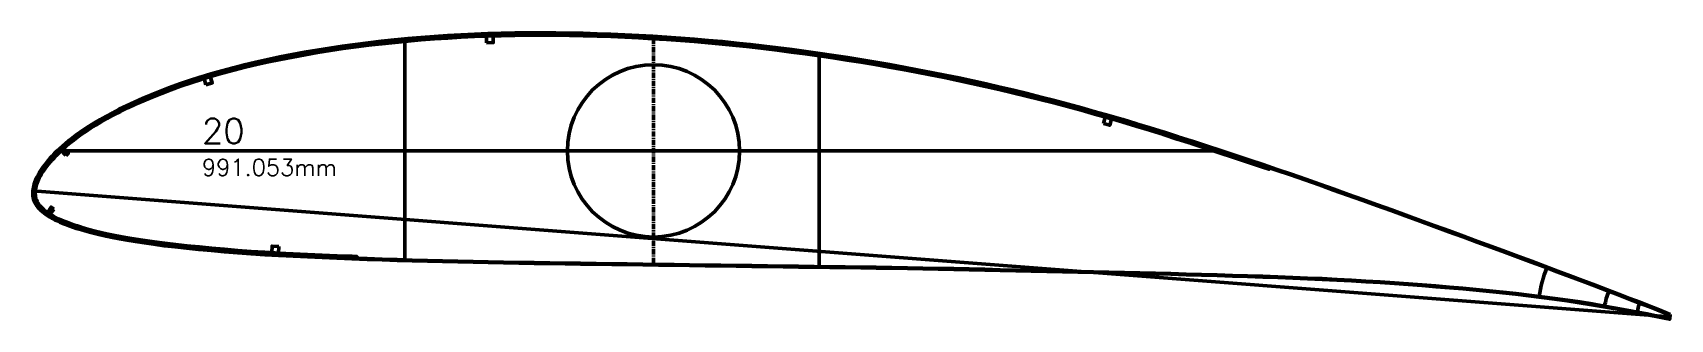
# Model space of a CAD drawing. Header units: metres. Extents: x -3 to 1074, y -15727 to -22.
# Drawn here: x -3 to 985, y -4202 to -4029 of the extents above; entities that cross this region are included whole.
import ezdxf
from ezdxf.enums import TextEntityAlignment as Align

# ---------------------------------------------------------------- set-up
doc = ezdxf.new("R2010")
doc.units = ezdxf.units.M
doc.linetypes.add('CENTER', pattern=[5.08, 3.175, -0.635, 0.635, -0.635])
for name, color, linetype, lineweight in [('FoilLayer', 7, 'Continuous', 50), ('StringerLayer', 7, 'Continuous', 50), ('SubLayer', 7, 'Continuous', 50), ('TextLayer', 7, 'Continuous', 50)]:
    doc.layers.add(name, color=color, linetype=linetype, lineweight=lineweight)
doc.styles.add('MSゴシック', font='romans')

msp = doc.modelspace()

# ---------------------------------------------------------------- texts
at = {"layer": 'TextLayer', "style": 'MSゴシック'}
msp.add_text('20', height=15, dxfattribs=at).set_placement((99.11, -4100), align=Align.BOTTOM_LEFT)
msp.add_text('991.053mm', height=10, dxfattribs=at).set_placement((99.11, -4105), align=Align.TOP_LEFT)

# ---------------------------------------------------------------- linework, layer by layer
at = {"layer": 'FoilLayer'}
for points in [[(985.29, -4198.63), (982.34, -4197.43), (977.6, -4195.59), (972.46, -4193.56), (966.85, -4191.37), (960.74, -4189.04), (954.16, -4186.53), (947.19, -4183.86), (939.91, -4181.08), (932.41, -4178.22), (924.84, -4175.36), (917.21, -4172.54), (909.47, -4169.62), (901.64, -4166.65), (893.68, -4163.69), (885.58, -4160.69), (877.35, -4157.68), (868.96, -4154.61), (860.44, -4151.49), (851.82, -4148.34), (843.14, -4145.17), (834.44, -4141.99), (825.72, -4138.82), (817.01, -4135.66), (808.31, -4132.52), (799.6, -4129.39), (790.92, -4126.28), (782.27, -4123.19), (773.65, -4120.14), (765.05, -4117.12), (756.46, -4114.13), (747.88, -4111.17), (739.33, -4108.25), (730.8, -4105.36), (722.28, -4102.51), (713.76, -4099.7), (705.25, -4096.92), (696.73, -4094.17), (688.24, -4091.46), (679.81, -4088.79), (671.43, -4086.17), (663.1, -4083.63), (654.81, -4081.14), (646.55, -4078.73), (638.3, -4076.37), (630.06, -4074.07), (621.82, -4071.83), (613.6, -4069.65), (605.39, -4067.53), (597.16, -4065.47), (588.93, -4063.48), (580.67, -4061.53), (572.4, -4059.65), (564.11, -4057.81), (555.82, -4056.03), (547.5, -4054.31), (539.18, -4052.65), (530.83, -4051.04), (522.45, -4049.48), (514.05, -4047.97), (505.63, -4046.51), (497.21, -4045.1), (488.78, -4043.74), (480.36, -4042.44), (471.94, -4041.19), (463.52, -4040), (455.11, -4038.87), (446.71, -4037.8), (438.3, -4036.78), (429.91, -4035.83), (421.51, -4034.93), (413.12, -4034.09), (404.73, -4033.32), (396.34, -4032.61), (387.95, -4031.95), (379.55, -4031.36), (371.15, -4030.83), (362.76, -4030.36), (354.36, -4029.94), (345.98, -4029.59), (337.61, -4029.3), (329.26, -4029.07), (320.91, -4028.9), (312.59, -4028.79), (304.3, -4028.75), (296.06, -4028.76), (287.88, -4028.85), (279.74, -4029.01), (271.63, -4029.26), (263.52, -4029.59), (255.43, -4029.98), (247.35, -4030.45), (239.3, -4030.99), (231.27, -4031.61), (223.27, -4032.3), (215.31, -4033.06), (207.4, -4033.89), (199.54, -4034.8), (191.72, -4035.79), (183.97, -4036.85), (176.28, -4037.99), (168.66, -4039.22), (161.09, -4040.53), (153.58, -4041.91), (146.16, -4043.36), (138.87, -4044.86), (131.72, -4046.43), (124.72, -4048.08), (117.86, -4049.81), (111.14, -4051.63), (104.55, -4053.52), (98.11, -4055.49), (91.82, -4057.53), (85.71, -4059.62), (79.78, -4061.77), (74.06, -4063.95), (68.56, -4066.16), (63.31, -4068.36), (58.33, -4070.56), (53.63, -4072.74), (49.21, -4074.9), (45.07, -4077.03), (41.2, -4079.12), (37.59, -4081.17), (34.22, -4083.16), (31.1, -4085.1), (28.21, -4086.98), (25.53, -4088.8), (23.05, -4090.58), (20.76, -4092.31), (18.64, -4093.99), (16.67, -4095.62), (14.84, -4097.21), (13.14, -4098.74), (11.56, -4100.24), (10.1, -4101.69), (8.74, -4103.11), (7.49, -4104.49), (6.32, -4105.84), (5.24, -4107.16), (4.24, -4108.44), (3.31, -4109.7), (2.46, -4110.93), (1.66, -4112.14), (0.92, -4113.31), (0.26, -4114.47), (-0.32, -4115.61), (-0.86, -4116.74), (-1.36, -4117.83), (-1.78, -4118.92), (-2.13, -4120), (-2.42, -4121.06), (-2.65, -4122.1), (-2.83, -4123.13), (-2.96, -4124.14), (-3.02, -4125.14), (-3.01, -4126.15), (-2.93, -4127.18), (-2.75, -4128.2), (-2.48, -4129.23), (-2.12, -4130.24), (-1.68, -4131.25), (-1.15, -4132.24), (-0.53, -4133.21), (0.18, -4134.15), (0.97, -4135.06), (1.84, -4135.96), (2.79, -4136.83), (3.82, -4137.67), (4.92, -4138.49), (6.11, -4139.29), (7.39, -4140.06), (8.75, -4140.81), (10.21, -4141.56), (11.75, -4142.29), (13.39, -4143.03), (15.14, -4143.76), (17, -4144.51), (18.99, -4145.26), (21.11, -4146.01), (23.39, -4146.77), (25.84, -4147.52), (28.47, -4148.28), (31.31, -4149.06), (34.38, -4149.85), (37.7, -4150.66), (41.29, -4151.48), (45.17, -4152.3), (49.4, -4153.12), (53.99, -4153.92), (58.97, -4154.74), (64.36, -4155.56), (70.15, -4156.39), (76.34, -4157.2), (82.93, -4157.98), (89.89, -4158.74), (97.22, -4159.48), (104.83, -4160.2), (112.66, -4160.9), (120.65, -4161.56), (128.77, -4162.15), (137.05, -4162.68), (145.49, -4163.16), (154.1, -4163.61), (162.82, -4164.03), (171.66, -4164.41), (180.61, -4164.77), (189.65, -4165.12), (198.72, -4165.46), (207.81, -4165.79), (216.89, -4166.08), (225.99, -4166.35), (235.14, -4166.59), (244.33, -4166.82), (253.54, -4167.04), (262.74, -4167.25), (271.92, -4167.43), (281.13, -4167.59), (290.38, -4167.73), (299.67, -4167.86), (308.99, -4167.99), (318.32, -4168.14), (327.66, -4168.28), (337.03, -4168.4), (346.42, -4168.53), (355.82, -4168.65), (365.22, -4168.79), (374.62, -4168.92), (384.02, -4169.06), (393.41, -4169.2), (402.8, -4169.32), (412.2, -4169.44), (421.6, -4169.57), (431, -4169.7), (440.4, -4169.83), (449.8, -4169.97), (459.19, -4170.1), (468.59, -4170.22), (477.99, -4170.34), (487.37, -4170.46), (496.74, -4170.58), (506.11, -4170.72), (515.47, -4170.87), (524.84, -4171.02), (534.19, -4171.18), (543.53, -4171.34), (552.85, -4171.52), (562.19, -4171.71), (571.54, -4171.92), (580.91, -4172.13), (590.29, -4172.34), (599.67, -4172.54), (609.05, -4172.73), (618.43, -4172.94), (627.8, -4173.15), (637.17, -4173.37), (646.54, -4173.59), (655.89, -4173.81), (665.24, -4174.02), (674.55, -4174.25), (683.85, -4174.49), (693.15, -4174.75), (702.46, -4175.01), (711.76, -4175.28), (721.01, -4175.55), (730.2, -4175.83), (739.32, -4176.13), (748.4, -4176.46), (757.44, -4176.8), (766.39, -4177.16), (775.25, -4177.55), (784.06, -4178), (792.85, -4178.49), (801.6, -4178.99), (810.28, -4179.49), (818.79, -4179.99), (827.13, -4180.58), (835.45, -4181.26), (843.76, -4181.94), (851.99, -4182.59), (860.1, -4183.31), (868.18, -4184.12), (876.24, -4184.92), (884.21, -4185.67), (892.06, -4186.48), (899.87, -4187.42), (907.73, -4188.43), (915.55, -4189.43), (923.16, -4190.45), (930.62, -4191.6), (938.03, -4192.83), (945.3, -4194.08), (952.33, -4195.3), (959.01, -4196.52), (965.34, -4197.72), (971.27, -4198.84), (976.79, -4199.91), (981.86, -4200.93), (985, -4201.59)], [(985.12, -4199.05), (982.18, -4197.85), (977.43, -4196.01), (972.3, -4193.98), (966.69, -4191.8), (960.58, -4189.46), (954, -4186.95), (947.03, -4184.28), (939.75, -4181.5), (932.25, -4178.64), (924.68, -4175.79), (917.05, -4172.96), (909.31, -4170.04), (901.48, -4167.07), (893.52, -4164.11), (885.43, -4161.12), (877.2, -4158.11), (868.81, -4155.03), (860.29, -4151.91), (851.67, -4148.76), (842.99, -4145.59), (834.28, -4142.42), (825.57, -4139.24), (816.86, -4136.08), (808.15, -4132.94), (799.45, -4129.81), (790.77, -4126.7), (782.12, -4123.62), (773.5, -4120.56), (764.9, -4117.55), (756.31, -4114.56), (747.74, -4111.6), (743.49, -4110.15), (743.15, -4111.14), (738.85, -4109.67), (730.32, -4106.79), (721.81, -4103.94), (713.3, -4101.13), (704.79, -4098.35), (696.28, -4095.6), (687.79, -4092.89), (679.36, -4090.22), (670.99, -4087.61), (662.67, -4085.06), (654.39, -4082.58), (646.13, -4080.17), (637.89, -4077.81), (629.66, -4075.51), (621.44, -4073.28), (613.23, -4071.1), (605.02, -4068.98), (596.81, -4066.93), (588.58, -4064.94), (580.34, -4063), (572.08, -4061.11), (563.8, -4059.28), (555.51, -4057.5), (547.21, -4055.78), (538.89, -4054.12), (530.55, -4052.51), (522.19, -4050.95), (513.79, -4049.45), (505.39, -4047.99), (496.97, -4046.58), (488.55, -4045.22), (480.14, -4043.92), (471.73, -4042.68), (463.32, -4041.49), (454.92, -4040.36), (446.53, -4039.28), (438.13, -4038.27), (429.75, -4037.32), (421.36, -4036.42), (412.98, -4035.59), (404.6, -4034.81), (396.23, -4034.1), (387.85, -4033.45), (379.46, -4032.86), (371.07, -4032.33), (362.68, -4031.85), (354.3, -4031.44), (345.93, -4031.09), (337.57, -4030.8), (329.23, -4030.57), (320.89, -4030.4), (312.58, -4030.29), (304.3, -4030.25), (296.08, -4030.26), (287.91, -4030.35), (279.79, -4030.51), (271.69, -4030.76), (263.6, -4031.08), (255.51, -4031.48), (247.45, -4031.95), (239.41, -4032.49), (231.4, -4033.1), (223.41, -4033.79), (215.47, -4034.55), (207.57, -4035.38), (199.72, -4036.29), (191.93, -4037.28), (184.19, -4038.34), (176.52, -4039.47), (168.91, -4040.69), (161.36, -4042), (153.86, -4043.38), (146.46, -4044.82), (139.19, -4046.32), (132.07, -4047.89), (125.09, -4049.54), (118.25, -4051.26), (111.55, -4053.07), (104.99, -4054.96), (98.57, -4056.92), (92.31, -4058.94), (86.22, -4061.03), (80.32, -4063.17), (74.62, -4065.35), (69.14, -4067.54), (63.92, -4069.74), (58.96, -4071.92), (54.29, -4074.09), (49.9, -4076.23), (45.78, -4078.35), (41.94, -4080.43), (38.35, -4082.46), (35.02, -4084.44), (31.92, -4086.36), (29.06, -4088.22), (26.41, -4090.02), (23.96, -4091.77), (21.69, -4093.48), (19.59, -4095.15), (17.65, -4096.76), (15.84, -4098.32), (14.17, -4099.83), (12.62, -4101.3), (11.18, -4102.73), (9.85, -4104.12), (8.62, -4105.47), (7.48, -4106.8), (6.42, -4108.08), (5.44, -4109.33), (4.54, -4110.56), (3.71, -4111.76), (2.93, -4112.93), (2.23, -4114.05), (1.6, -4115.15), (1.03, -4116.26), (0.5, -4117.35), (0.04, -4118.38), (-0.36, -4119.38), (-0.68, -4120.39), (-0.95, -4121.39), (-1.18, -4122.37), (-1.35, -4123.31), (-1.46, -4124.26), (-1.52, -4125.13), (-1.52, -4126.02), (-1.45, -4126.92), (-1.3, -4127.82), (-1.06, -4128.73), (-0.75, -4129.64), (-0.36, -4130.54), (0.11, -4131.43), (0.67, -4132.3), (1.32, -4133.17), (2.05, -4134.02), (2.86, -4134.85), (3.75, -4135.67), (4.71, -4136.47), (5.76, -4137.25), (6.89, -4138.01), (8.12, -4138.75), (9.43, -4139.48), (10.85, -4140.2), (12.36, -4140.92), (13.98, -4141.64), (15.7, -4142.37), (17.53, -4143.11), (19.49, -4143.85), (21.58, -4144.59), (23.83, -4145.33), (26.25, -4146.08), (28.87, -4146.83), (31.69, -4147.61), (34.74, -4148.4), (38.03, -4149.2), (41.59, -4150.02), (45.46, -4150.83), (49.66, -4151.64), (54.23, -4152.44), (59.2, -4153.25), (64.57, -4154.08), (70.35, -4154.9), (76.52, -4155.71), (83.09, -4156.49), (90.05, -4157.25), (97.36, -4157.99), (104.96, -4158.71), (112.78, -4159.41), (120.76, -4160.06), (128.87, -4160.65), (137.13, -4161.18), (145.57, -4161.66), (154.17, -4162.11), (162.89, -4162.53), (171.72, -4162.91), (180.67, -4163.27), (189.7, -4163.62), (192.73, -4163.74), (192.7, -4164.79), (198.74, -4165.01), (207.82, -4165.34), (216.9, -4165.63), (226.01, -4165.9), (235.15, -4166.14), (244.34, -4166.37), (253.55, -4166.59), (262.75, -4166.8), (271.93, -4166.98), (281.14, -4167.14), (290.39, -4167.28), (299.68, -4167.41), (308.99, -4167.54), (318.33, -4167.69), (327.67, -4167.83), (337.04, -4167.95), (346.43, -4168.08), (355.82, -4168.2), (365.22, -4168.34), (374.62, -4168.47), (384.02, -4168.61), (393.42, -4168.75), (402.81, -4168.87), (412.21, -4168.99), (421.6, -4169.12), (431, -4169.25), (440.41, -4169.38), (449.8, -4169.52), (459.2, -4169.65), (468.6, -4169.77), (477.99, -4169.89), (487.38, -4170.01), (496.75, -4170.13), (506.12, -4170.27), (515.48, -4170.42), (524.84, -4170.57), (534.2, -4170.73), (543.53, -4170.89), (552.86, -4171.07), (562.2, -4171.26), (571.55, -4171.47), (580.92, -4171.68), (590.3, -4171.89), (599.68, -4172.09), (609.06, -4172.28), (618.44, -4172.49), (627.81, -4172.7), (637.18, -4172.92), (646.55, -4173.14), (655.91, -4173.36), (665.25, -4173.57), (674.56, -4173.8), (683.86, -4174.04), (693.16, -4174.3), (702.47, -4174.56), (711.77, -4174.83), (721.03, -4175.1), (730.21, -4175.38), (739.33, -4175.68), (748.42, -4176.01), (757.46, -4176.35), (766.41, -4176.71), (775.27, -4177.1), (784.08, -4177.55), (792.87, -4178.04), (801.63, -4178.55), (810.31, -4179.04), (818.83, -4179.55), (827.17, -4180.13), (835.48, -4180.81), (843.8, -4181.49), (852.03, -4182.15), (860.15, -4182.86), (868.22, -4183.67), (876.28, -4184.47), (884.25, -4185.23), (892.11, -4186.03), (899.93, -4186.97), (907.79, -4187.98), (915.61, -4188.99), (923.23, -4190), (930.69, -4191.16), (938.1, -4192.39), (945.38, -4193.64), (952.41, -4194.86), (959.1, -4196.07), (965.43, -4197.27), (971.36, -4198.4), (976.87, -4199.47), (981.95, -4200.49), (985.09, -4201.15)]]:
    msp.add_lwpolyline(points, close=True, dxfattribs=at)
at = {"layer": 'StringerLayer'}
for points in [[(270.89, -4034.79), (274.89, -4034.66), (274.77, -4030.67), (270.77, -4030.79), (270.89, -4034.79)], [(101.51, -4060.2), (105.33, -4059.04), (104.16, -4055.21), (100.34, -4056.38), (101.51, -4060.2)], [(643.16, -4083.46), (647, -4084.59), (648.12, -4080.75), (644.28, -4079.63), (643.16, -4083.46)], [(16.92, -4102.74), (18.4, -4101.4), (15.71, -4098.44), (14.23, -4099.78), (16.92, -4102.74)], [(9.72, -4135.09), (8.06, -4133.97), (5.84, -4137.3), (7.5, -4138.41), (9.72, -4135.09)], [(145.46, -4157.65), (141.46, -4157.42), (141.24, -4161.42), (145.23, -4161.64), (145.46, -4157.65)]]:
    msp.add_lwpolyline(points, dxfattribs=at)
at = {"layer": 'SubLayer'}
for p, q in [((221.64, -4033.96), (221.64, -4165.77)), ((471.64, -4042.67), (471.64, -4169.81)), ((709.84, -4100), (13.99, -4100)), ((-2.95, -4124.08), (985.18, -4200.11))]:
    msp.add_line(p, q, dxfattribs=at)
at = {"layer": 'SubLayer', "linetype": 'CENTER'}
msp.add_line((371.64, -4032.36), (371.64, -4168.43), dxfattribs=at)
at = {"layer": 'SubLayer'}
for radius, start, end in [(80, 158.36034, 171.12571), (40, 157.41257, 170.76831), (20, 155.73972, 171.82067)]:
    msp.add_arc((985.18, -4200.11), radius, start, end, dxfattribs=at)
msp.add_ellipse((371.64, -4100), major_axis=(0, 51.97), ratio=0.999697, dxfattribs=at)

msp.set_redraw_order([(e.dxf.handle, doc.entitydb.next_handle()) for e in msp.query("TEXT MTEXT ATTDEF DIMENSION ARC_DIMENSION")])  # texts and dimensions are drawn at this point

doc.saveas('drawing.dxf')
